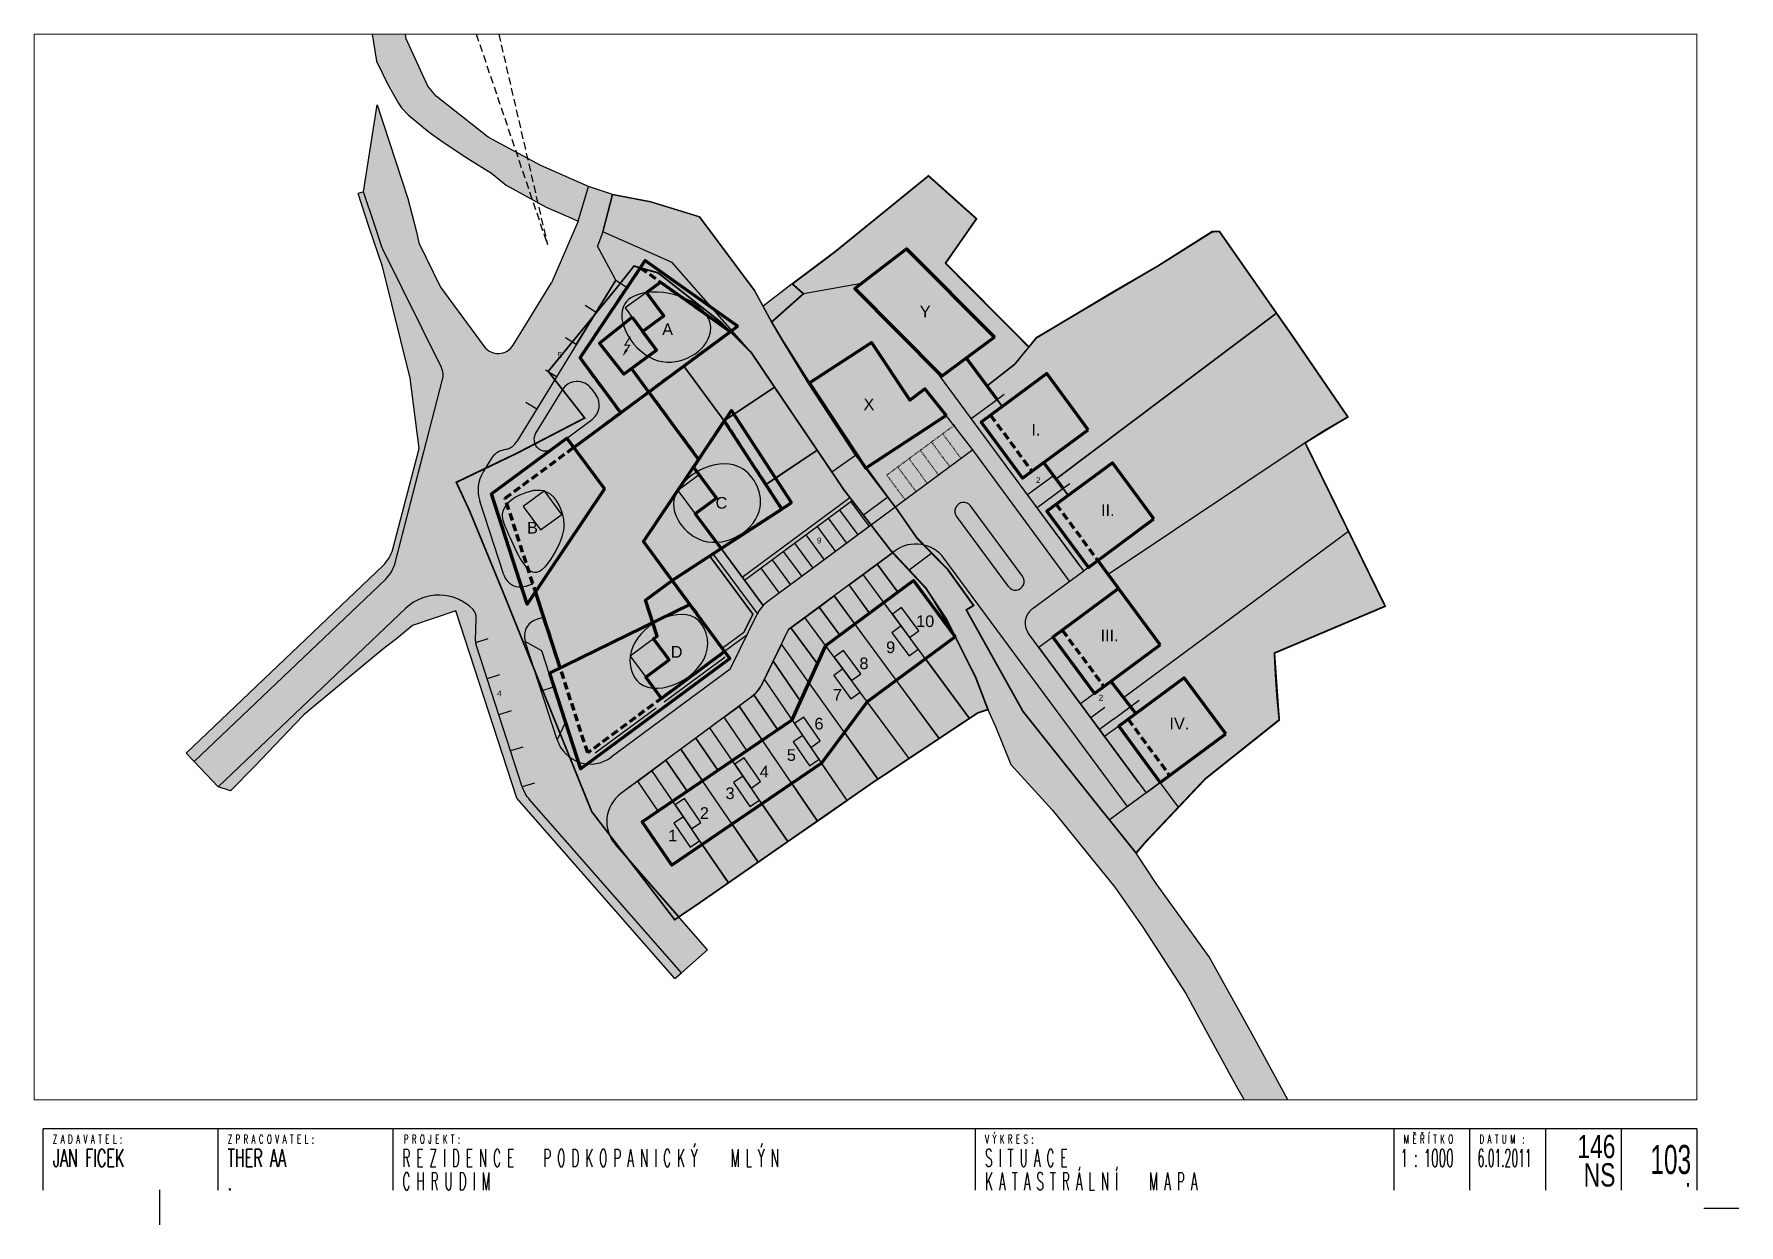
# Paper-space layout '103' of a CAD drawing. Header units: metres, sheet in millimetres. Extents: x 1 to 294, y -6 to 199.
# The model-space entities are those that its viewports show. They can reach past a viewport. Long polylines and large blocks are cut down to what shows.
import ezdxf
from ezdxf.enums import TextEntityAlignment as Align

# ---------------------------------------------------------------- set-up
doc = ezdxf.new("R2010")
doc.units = ezdxf.units.M
doc.header["$LTSCALE"] = 0.1
for name, pattern in [('DASHED', [19.05, 12.7, -6.35]), ('DOT', [6.35, 0, -6.35]), ('EVENDASH', [6.35, 3.175, -3.175])]:
    doc.linetypes.add(name, pattern=pattern)
for name, color, linetype in [('AA_THER_katastr', 7, 'Continuous'), ('AA_THER_popis', 6, 'Continuous'), ('AA_THER_slabá', 4, 'Continuous'), ('AA_THER_srafy', 52, 'Continuous'), ('ROZPISKA', 7, 'Continuous')]:
    doc.layers.add(name, color=color, linetype=linetype)
doc.layers.add('AA_THER_silná', color=1, linetype='Continuous', lineweight=70)
doc.layers.add('skica', color=3, linetype='Continuous', lineweight=90)
doc.layers.add('FLOATING-WINDOWS', color=2, linetype='Continuous', plot=False)
doc.layers.add('FLOATINGWINDOWS', color=2, linetype='Continuous', plot=False)
doc.styles.add('ARIEL', font='arial.ttf', dxfattribs={"height": 1})
doc.styles.add('ROMANS', font='romans.shx', dxfattribs={"width": 0.7})
doc.styles.get("Standard").update_dxf_attribs({"font": 'arial.ttf', "width": 0.8})

psp = doc.layouts.new('103')

# ---------------------------------------------------------------- texts
at = {"layer": 'FLOATING-WINDOWS', "style": 'ARIEL', "width": 0.7}
for p in [(285.6, 5.79), (285.6, 0.92)]:
    psp.add_text('.', height=4, dxfattribs=at).set_placement(p, align=Align.RIGHT)
at = {"layer": 'ROZPISKA', "style": 'ROMANS'}
for s, height, width, p in [('Z A D A V A T E L :', 1.5, 0.58, (4.42, 8.31)), ('Z P R A C O V A T E L :', 1.5, 0.58, (34.42, 8.31)), ('P R O J E K T :', 1.5, 0.58, (64.67, 8.31)), ('V Ý K R E S :', 1.5, 0.58, (164.42, 8.31)), ('M Ě Ř Í T K O', 1.5, 0.58, (236.28, 8.31)), ('D A T U M  :', 1.5, 0.58, (249.28, 8.31)), ('JAN FICEK', 3, 0.6, (4.42, 4.31)), ('THER AA', 3, 0.6, (34.42, 4.31)), ('R E Z I D E N C E   P O D K O P A N I C K Ý   M L Ý N', 3, 0.5, (64.42, 4.31)), ('S I T U A C E', 3, 0.5, (164.42, 4.31)), ('1 : 1000', 3, 0.5, (235.71, 4.31)), (' 6.01.2011', 3, 0.45, (248.03, 4.31)), ('C H R U D I M', 3, 0.5, (64.42, 0.31)), ('K A T A S T R Á L N Í   M A P A', 3, 0.5, (164.42, 0.31)), ('.', 3, 0.58, (34.42, 0.31))]:
    psp.add_text(s, height=height, dxfattribs=dict(at, width=width)).set_placement(p)
at = {"layer": 'ROZPISKA', "style": 'ARIEL', "width": 0.7}
for s, p in [('146', (272.6, 5.79)), ('NS', (272.6, 0.92))]:
    psp.add_text(s, height=4, dxfattribs=at).set_placement(p, align=Align.RIGHT)
at = {"layer": 'ROZPISKA', "style": 'ARIEL', "width": 0.6}
psp.add_text('103', height=5, dxfattribs=at).set_placement((285.6, 5.56), align=Align.MIDDLE_RIGHT)

msp = doc.modelspace()

# ---------------------------------------------------------------- texts
at = {"layer": 'AA_THER_popis'}
for s, height, p in [('Y', 2, (-646891.618, -1071093.957)), ('A', 2, (-646935.83, -1071097.002)), ('5', 1, (-646953.769, -1071100.909)), ('X', 2, (-646901.279, -1071109.88)), ('I.', 2, (-646872.451, -1071114.226)), ('2', 1, (-646871.664, -1071122.39)), ('C', 2, (-646926.659, -1071126.78)), ('II.', 2, (-646860.508, -1071128.042)), ('B', 2, (-646959.021, -1071131.045)), ('9', 1, (-646909.263, -1071132.736)), ('10', 2, (-646892.237, -1071147.091)), ('III.', 2, (-646860.591, -1071149.529)), ('D', 2, (-646934.35, -1071152.354)), ('8', 2, (-646901.973, -1071154.321)), ('9', 2, (-646897.383, -1071151.563)), ('4', 1, (-646964.175, -1071159.007)), ('7', 2, (-646906.518, -1071159.747)), ('2', 1, (-646860.899, -1071159.724)), ('6', 2, (-646909.696, -1071164.678)), ('IV.', 2, (-646848.76, -1071164.648)), ('5', 2, (-646914.436, -1071170.056)), ('4', 2, (-646919.076, -1071172.894)), ('3', 2, (-646924.953, -1071176.613)), ('2', 2, (-646929.353, -1071180.008)), ('1', 2, (-646934.787, -1071183.875))]:
    msp.add_text(s, height=height, dxfattribs=at).set_placement(p)

# ---------------------------------------------------------------- hatches: boundary and pattern name
at = {"layer": 'AA_THER_srafy', "linetype": 'ByBlock', "lineweight": -3}
h = msp.add_hatch(color=252, dxfattribs=at)
h.paths.add_polyline_path([(-646807.596, -1071268.485), (-646820.2, -1071243.45), (-646834.57, -1071216.93), (-646841.94, -1071203.67), (-646851.05, -1071191.1), (-646854.49, -1071185.87), (-646861.58, -1071177.05), (-646873.89, -1071161.58), (-646883.63, -1071144.15), (-646882.37, -1071143.39), (-646886.78, -1071137.25), (-646888.185, -1071135.816), (-646889.532, -1071134.441), (-646890.945, -1071132.999), (-646891.612, -1071132.885), (-646892.288, -1071132.847), (-646893.03, -1071132.893), (-646893.76, -1071133.03), (-646894.436, -1071133.244), (-646895.081, -1071133.537), (-646895.687, -1071133.902), (-646896.257, -1071134.319), (-646893.444, -1071137.332), (-646892.135, -1071138.734), (-646890.59, -1071140.39), (-646885.515, -1071148.763), (-646881.97, -1071155.84), (-646879.91, -1071161.24), (-646878.53, -1071164.47), (-646875.99, -1071170.69), (-646868.9, -1071178.44), (-646863.06, -1071185.64), (-646858.121, -1071191.743), (-646853.35, -1071198.57), (-646845.92, -1071209.98), (-646842.55, -1071216.19), (-646837.28, -1071225.94), (-646834.24, -1071231.05), (-646830.08, -1071238.06), (-646827.77, -1071242.27), (-646819.82, -1071256.79), (-646818.34, -1071259.82), (-646814.109, -1071268.485)])
h.paths.add_polyline_path([(-646897.108, -1071124.81), (-646895.802, -1071126.523), (-646899.964, -1071129.598), (-646901.28, -1071127.893), (-646904.64, -1071123.54), (-646906.72, -1071120.46), (-646920.54, -1071099.98), (-646934.099, -1071084.564), (-646946.011, -1071079.299), (-646944.38, -1071072.86), (-646937.8, -1071074.15), (-646929.41, -1071076.73), (-646920, -1071089.35), (-646917.04, -1071094.75), (-646915.15, -1071097.91), (-646910.726, -1071105.307), (-646902.466, -1071117.453)])
h.paths.add_polyline_path([(-646950.24, -1071077.43), (-646948.47, -1071071.5), (-646952.75, -1071069.62), (-646956.66, -1071067.91), (-646965.69, -1071063.05), (-646974.61, -1071055.98), (-646976.03, -1071054.29), (-646979.75, -1071046.19), (-646982.08, -1071032.76), (-646983.66, -1071022.3), (-646988.41, -1071022.96), (-646987.08, -1071036.02), (-646984.87, -1071049.99), (-646983, -1071053.91), (-646981.02, -1071057.32), (-646980.58, -1071058), (-646979.4, -1071059.19), (-646975.83, -1071062.18), (-646973.44, -1071063.91), (-646969.21, -1071066.71), (-646965.14, -1071069.19), (-646962.59, -1071071.29), (-646955.76, -1071075.03), (-646951.9, -1071076.72)])
h = msp.add_hatch(color=253, dxfattribs=at)
edge = h.paths.add_edge_path()
edge.add_line((-646943.764, -1071087.554), (-646946.955, -1071081.755))
edge.add_line((-646946.955, -1071081.755), (-646946.011, -1071079.299))
edge.add_line((-646946.011, -1071079.299), (-646944.38, -1071072.86))
edge.add_line((-646944.38, -1071072.86), (-646948.47, -1071071.5))
edge.add_line((-646948.47, -1071071.5), (-646950.24, -1071077.43))
edge.add_line((-646950.24, -1071077.43), (-646954.833, -1071088.002))
edge.add_line((-646954.833, -1071088.002), (-646961.411, -1071098.721))
edge.add_arc((-646963.968, -1071097.151), 3, 216.48422, 328.46271, ccw=False)
edge.add_line((-646966.38, -1071098.935), (-646973.89, -1071088.78))
edge.add_line((-646973.89, -1071088.78), (-646977.62, -1071081.17))
edge.add_line((-646977.62, -1071081.17), (-646978.01, -1071079.29))
edge.add_line((-646978.01, -1071079.29), (-646979.46, -1071073.54))
edge.add_line((-646979.46, -1071073.54), (-646984.73, -1071057.5))
edge.add_line((-646984.73, -1071057.5), (-646987.069, -1071072.391))
edge.add_line((-646987.069, -1071072.391), (-646985.231, -1071078.045))
edge.add_line((-646985.231, -1071078.045), (-646983.942, -1071081.856))
edge.add_arc((-646981.1, -1071080.895), 3, 198.68406, 206.33871)
edge.add_line((-646983.789, -1071082.226), (-646973.729, -1071102.546))
edge.add_arc((-646976.417, -1071103.877), 3, -14.53703, 26.33871, ccw=False)
edge.add_line((-646973.514, -1071104.63), (-646981.32, -1071134.735))
edge.add_line((-646981.32, -1071134.735), (-646981.667, -1071136.072))
edge.add_arc((-646987.475, -1071134.566), 6, 313.59951, 345.46297, ccw=False)
edge.add_line((-646983.337, -1071138.911), (-647016.168, -1071170.175))
edge.add_line((-647016.168, -1071170.175), (-647012.03, -1071174.52))
edge.add_line((-647012.03, -1071174.52), (-646979.835, -1071143.862))
edge.add_arc((-646974.18, -1071149.8), 8.2, 44.11715, 133.59948, ccw=False)
edge.add_arc((-646969.729, -1071145.484), 2, -1.89286, 44.11715, ccw=False)
edge.add_line((-646967.73, -1071145.55), (-646967.859, -1071149.455))
edge.add_arc((-646965.86, -1071149.521), 2, 178.10714, 197.9687)
edge.add_line((-646967.763, -1071150.138), (-646959.85, -1071174.537))
edge.add_arc((-646954.143, -1071172.686), 6, 197.9687, 221.25664)
edge.add_line((-646958.653, -1071176.643), (-646932.532, -1071206.421))
edge.add_line((-646932.532, -1071206.421), (-646928.022, -1071202.464))
edge.add_line((-646928.022, -1071202.464), (-646943.843, -1071184.428))
edge.add_arc((-646939.332, -1071180.471), 6, 126.4577, 221.25664, ccw=False)
edge.add_line((-646942.898, -1071175.646), (-646940.017, -1071173.517))
edge.add_line((-646940.017, -1071173.517), (-646935.188, -1071169.949))
edge.add_line((-646935.188, -1071169.949), (-646932.613, -1071168.047))
edge.add_line((-646932.613, -1071168.047), (-646930.037, -1071166.144))
edge.add_line((-646930.037, -1071166.144), (-646925.208, -1071162.576))
edge.add_line((-646925.208, -1071162.576), (-646922.632, -1071160.673))
edge.add_line((-646922.632, -1071160.673), (-646920.567, -1071159.147))
edge.add_line((-646920.567, -1071159.147), (-646920.076, -1071158.742))
edge.add_arc((-646924.132, -1071154.321), 6, 312.53564, 333.95246)
edge.add_line((-646918.741, -1071156.956), (-646918.291, -1071156.035))
edge.add_line((-646918.291, -1071156.035), (-646916.776, -1071152.934))
edge.add_line((-646916.776, -1071152.934), (-646915.36, -1071150.038))
edge.add_line((-646915.36, -1071150.038), (-646914.133, -1071147.526))
edge.add_line((-646914.133, -1071147.526), (-646913.733, -1071147.231))
edge.add_line((-646913.733, -1071147.231), (-646908.908, -1071143.666))
edge.add_line((-646908.908, -1071143.666), (-646906.334, -1071141.764))
edge.add_line((-646906.334, -1071141.764), (-646903.76, -1071139.863))
edge.add_line((-646903.76, -1071139.863), (-646898.934, -1071136.297))
edge.add_line((-646898.934, -1071136.297), (-646896.257, -1071134.319))
edge.add_line((-646896.257, -1071134.319), (-646895.853, -1071134.021))
edge.add_arc((-646892.288, -1071138.847), 6, 36.4577, 126.4577, ccw=False)
edge.add_line((-646887.462, -1071135.281), (-646855.967, -1071177.909))
edge.add_line((-646855.967, -1071177.909), (-646852.751, -1071175.532))
edge.add_line((-646852.751, -1071175.532), (-646871.172, -1071150.599))
edge.add_line((-646871.172, -1071150.599), (-646872.955, -1071148.186))
edge.add_arc((-646870.546, -1071146.403), 2.997, 126.39552, 216.51989, ccw=False)
edge.add_line((-646872.324, -1071143.991), (-646865.89, -1071139.237))
edge.add_line((-646865.89, -1071139.237), (-646882.52, -1071116.71))
edge.add_line((-646882.52, -1071116.71), (-646917.698, -1071142.701))
edge.add_arc((-646914.133, -1071147.526), 6, 126.4577, 136.74829)
edge.add_arc((-646914.133, -1071147.526), 6, 136.74829, 153.95246)
edge.add_line((-646919.523, -1071144.892), (-646924.132, -1071154.321))
edge.add_line((-646924.132, -1071154.321), (-646944.579, -1071169.427))
edge.add_arc((-646948.144, -1071164.602), 6, 265.04808, 306.4577, ccw=False)
edge.add_line((-646948.662, -1071170.579), (-646949.818, -1071171.433))
edge.add_line((-646949.818, -1071171.433), (-646950.206, -1071170.236))
edge.add_arc((-646948.144, -1071164.602), 6, 197.9687, 249.89558, ccw=False)
edge.add_line((-646953.851, -1071166.453), (-646959.328, -1071149.567))
edge.add_arc((-646956.474, -1071148.641), 3, 107.9687, 197.9687, ccw=False)
edge.add_line((-646957.4, -1071145.788), (-646956.163, -1071145.387))
edge.add_line((-646956.163, -1071145.387), (-646957.574, -1071141.036))
edge.add_line((-646957.574, -1071141.036), (-646958.991, -1071143.15))
edge.add_line((-646958.991, -1071143.15), (-646959.942, -1071140.217))
edge.add_arc((-646960.176, -1071137.227), 3, 197.9687, 274.47531, ccw=False)
edge.add_line((-646963.03, -1071138.152), (-646967.144, -1071125.467))
edge.add_arc((-646961.436, -1071123.616), 6, 148.46271, 197.9687, ccw=False)
edge.add_line((-646966.55, -1071120.478), (-646965.101, -1071118.117))
edge.add_arc((-646962.545, -1071119.686), 3, 104.86, 148.46271, ccw=False)
edge.add_line((-646963.314, -1071116.787), (-646962.55, -1071116.584))
edge.add_arc((-646963.32, -1071113.684), 3, 284.86, 328.46271)
edge.add_line((-646960.763, -1071115.253), (-646943.764, -1071087.554))
edge = h.paths.add_edge_path(flags=16)
edge.add_line((-646884.992, -1071125.997), (-646884.993, -1071125.997))
edge.add_arc((-646884.098, -1071127.206), 1.504, 37.54422, 126.47701, ccw=False)
edge.add_line((-646882.906, -1071126.29), (-646873.983, -1071138.378))
edge.add_arc((-646875.19, -1071139.269), 1.501, -143.54123, 36.43525, ccw=False)
edge.add_line((-646876.397, -1071140.161), (-646885.291, -1071128.123))
edge.add_arc((-646884.098, -1071127.206), 1.504, 126.45771, 217.56754, ccw=False)
for color, points in [(53, [(-646913.379, -1071088.137), (-646906.17, -1071082.72), (-646890.12, -1071069.67), (-646881.89, -1071077.03), (-646887.19, -1071084.67), (-646872.89, -1071099.04), (-646875.29, -1071101.98), (-646880.054, -1071105.726), (-646883.624, -1071100.911), (-646878.804, -1071097.35), (-646893.864, -1071082.216), (-646901.59, -1071088.12), (-646911.58, -1071089.9), (-646913.49, -1071088.22)]), (254, [(-646878.804, -1071097.35), (-646887.849, -1071104.032), (-646902.779, -1071089.029), (-646893.864, -1071082.216)]), (63, [(-646925.159, -1071111.73), (-646916.537, -1071105.912), (-646920.54, -1071099.98), (-646924.123, -1071096.423), (-646932.109, -1071102.323)]), (253, [(-646887.085, -1071110.8), (-646900.899, -1071119.838), (-646910.53, -1071105.18), (-646899.89, -1071098.24), (-646893.34, -1071108.18), (-646890.77, -1071106.19)]), (53, [(-646925.159, -1071111.73), (-646932.109, -1071102.323), (-646938.121, -1071106.765), (-646929.581, -1071118.324)]), (65, [(-646950.989, -1071116.273), (-646938.121, -1071106.765), (-646929.581, -1071118.324), (-646939.044, -1071132.44), (-646931.085, -1071143.214), (-646953.338, -1071154.096), (-646957.574, -1071141.036), (-646945.737, -1071123.381)]), (53, [(-646916.537, -1071105.912), (-646925.159, -1071111.73), (-646920.23, -1071119.287), (-646917.986, -1071122.613), (-646909.247, -1071116.716)]), (254, [(-646882.52, -1071116.71), (-646887.085, -1071110.8), (-646900.784, -1071119.762), (-646897.108, -1071124.81), (-646895.828, -1071126.542)]), (63, [(-646925.724, -1071133.642), (-646922.126, -1071138.512), (-646903.631, -1071124.847), (-646904.64, -1071123.54), (-646906.72, -1071120.46), (-646909.247, -1071116.716), (-646918.038, -1071122.648), (-646915.301, -1071126.844)]), (66, [(-646903.203, -1071125.402), (-646903.631, -1071124.847), (-646922.126, -1071138.512), (-646921.71, -1071139.075)]), (53, [(-646934.114, -1071139.114), (-646927.629, -1071134.933), (-646920.29, -1071144.866), (-646921.832, -1071148.022), (-646925.52, -1071150.746)])]:
    msp.add_hatch(color=color, dxfattribs=at).paths.add_polyline_path(points)
h = msp.add_hatch(color=9, dxfattribs=at)
edge = h.paths.add_edge_path()
edge.add_line((-646971.23, -1071144.31), (-646960.8, -1071176.47))
edge.add_line((-646960.8, -1071176.47), (-646933.66, -1071207.41))
edge.add_line((-646933.66, -1071207.41), (-646932.532, -1071206.421))
edge.add_line((-646932.532, -1071206.421), (-646958.653, -1071176.643))
edge.add_arc((-646954.143, -1071172.686), 6, 197.9687, 221.25664, ccw=False)
edge.add_line((-646959.85, -1071174.537), (-646967.763, -1071150.138))
edge.add_arc((-646965.86, -1071149.521), 2, 178.10714, 197.9687, ccw=False)
edge.add_line((-646967.859, -1071149.455), (-646967.73, -1071145.55))
edge.add_arc((-646969.729, -1071145.484), 2, 358.10695, 404.11702)
edge.add_arc((-646974.18, -1071149.8), 8.2, 44.11715, 133.59951)
edge.add_line((-646979.835, -1071143.862), (-647012.03, -1071174.52))
edge.add_line((-647012.03, -1071174.52), (-647009.91, -1071175.17))
edge.add_line((-647009.91, -1071175.17), (-647005.761, -1071170.939))
edge.add_line((-647005.761, -1071170.939), (-646998.812, -1071163.678))
edge.add_line((-646998.812, -1071163.678), (-646997.33, -1071162.17))
edge.add_line((-646997.33, -1071162.17), (-646995.571, -1071160.681))
edge.add_line((-646995.571, -1071160.681), (-646983.55, -1071150.74))
edge.add_line((-646983.55, -1071150.74), (-646981.43, -1071149.11))
edge.add_line((-646981.43, -1071149.11), (-646978.67, -1071146.84))
edge.add_line((-646978.67, -1071146.84), (-646971.23, -1071144.31))
edge = h.paths.add_edge_path()
edge.add_line((-646973.729, -1071102.546), (-646983.789, -1071082.226))
edge.add_arc((-646981.1, -1071080.895), 3, 198.68406, 206.33871, ccw=False)
edge.add_line((-646983.942, -1071081.856), (-646985.231, -1071078.045))
edge.add_line((-646985.231, -1071078.045), (-646987.069, -1071072.391))
edge.add_line((-646987.069, -1071072.391), (-646988.02, -1071072.7))
edge.add_line((-646988.02, -1071072.7), (-646986.18, -1071078.36))
edge.add_line((-646986.18, -1071078.36), (-646983.85, -1071085.25))
edge.add_line((-646983.85, -1071085.25), (-646979.09, -1071104.36))
edge.add_line((-646979.09, -1071104.36), (-646977.54, -1071116.46))
edge.add_line((-646977.54, -1071116.46), (-646982.075, -1071133.713))
edge.add_arc((-646987.878, -1071132.188), 6, 313.59951, 345.27379, ccw=False)
edge.add_line((-646983.74, -1071136.533), (-647017.547, -1071168.727))
edge.add_line((-647017.547, -1071168.727), (-647016.168, -1071170.175))
edge.add_line((-647016.168, -1071170.175), (-646983.337, -1071138.911))
edge.add_arc((-646987.475, -1071134.566), 6, 313.59951, 345.46297)
edge.add_line((-646981.667, -1071136.072), (-646976.839, -1071117.453))
edge.add_line((-646976.839, -1071117.453), (-646973.514, -1071104.63))
edge.add_arc((-646976.417, -1071103.877), 3, 345.46297, 386.33871)
edge = h.paths.add_edge_path()
edge.add_arc((-646955.844, -1071114.886), 2, 148.46271, 306.4577, ccw=False)
edge.add_line((-646957.549, -1071113.84), (-646952.976, -1071106.388))
edge.add_arc((-646950.419, -1071107.957), 3, 36.4577, 148.46271, ccw=False)
edge.add_line((-646948.006, -1071106.175), (-646947.204, -1071107.26))
edge.add_arc((-646949.617, -1071109.042), 3, -53.5423, 36.4577, ccw=False)
edge.add_line((-646947.835, -1071111.455), (-646952.178, -1071114.664))
edge.add_line((-646952.178, -1071114.664), (-646950.989, -1071116.273))
edge.add_line((-646950.989, -1071116.273), (-646942.946, -1071110.33))
edge.add_line((-646942.946, -1071110.33), (-646949.922, -1071100.89))
edge.add_line((-646949.922, -1071100.89), (-646941.844, -1071088.841))
edge.add_line((-646941.844, -1071088.841), (-646943.764, -1071087.554))
edge.add_line((-646943.764, -1071087.554), (-646950.563, -1071098.634))
edge.add_line((-646950.563, -1071098.634), (-646960.763, -1071115.253))
edge.add_arc((-646963.32, -1071113.684), 3, 284.86, 328.46271, ccw=False)
edge.add_line((-646962.55, -1071116.584), (-646963.314, -1071116.787))
edge.add_arc((-646962.545, -1071119.686), 3, 104.86, 148.46271)
edge.add_line((-646965.101, -1071118.117), (-646966.55, -1071120.478))
edge.add_arc((-646961.436, -1071123.616), 6, 148.46271, 197.9687)
edge.add_line((-646967.144, -1071125.467), (-646963.03, -1071138.152))
edge.add_arc((-646960.176, -1071137.227), 3, 197.9687, 274.47531)
edge.add_line((-646959.942, -1071140.217), (-646965.127, -1071124.231))
edge.add_line((-646965.127, -1071124.231), (-646954.656, -1071116.495))
h.paths.add_polyline_path([(-646889.019, -1071102.856), (-646902.779, -1071089.029), (-646901.59, -1071088.12), (-646911.58, -1071089.9), (-646913.49, -1071088.22), (-646918.52, -1071092.05), (-646917.04, -1071094.75), (-646915.15, -1071097.91), (-646910.726, -1071105.307), (-646902.466, -1071117.453), (-646910.53, -1071105.18), (-646899.89, -1071098.24), (-646893.34, -1071108.18), (-646890.77, -1071106.19), (-646887.085, -1071110.8), (-646882.52, -1071116.71), (-646865.89, -1071139.237), (-646863.477, -1071137.454)])
h = msp.add_hatch(color=63, dxfattribs=at)
h.paths.add_polyline_path([(-646868.233, -1071121.696), (-646870.313, -1071118.881), (-646862.694, -1071113.253), (-646869.825, -1071103.601), (-646877.466, -1071109.246), (-646880.054, -1071105.726), (-646875.29, -1071101.98), (-646872.888, -1071099.042), (-646871.62, -1071097.49), (-646850.81, -1071085.18), (-646841.4, -1071079.22), (-646840.19, -1071079.22), (-646830.412, -1071093.218)])
h.paths.add_polyline_path([(-646818.048, -1071130.622), (-646825.46, -1071115.49), (-646859.281, -1071138.084), (-646857.499, -1071140.497), (-646850.368, -1071150.149), (-646858.813, -1071156.388), (-646856.665, -1071159.153)])
h = msp.add_hatch(color=254, dxfattribs=at)
edge = h.paths.add_edge_path()
edge.add_line((-646947.204, -1071107.26), (-646948.006, -1071106.175))
edge.add_arc((-646950.419, -1071107.957), 3, 36.4577, 148.46271)
edge.add_line((-646952.976, -1071106.388), (-646957.549, -1071113.84))
edge.add_arc((-646955.844, -1071114.886), 2, 148.46271, 306.4577)
edge.add_line((-646954.656, -1071116.495), (-646947.835, -1071111.455))
edge.add_arc((-646949.617, -1071109.042), 3, 306.4577, 396.4577)
h.paths.add_polyline_path([(-646946.011, -1071079.299), (-646946.955, -1071081.755), (-646943.764, -1071087.554), (-646941.844, -1071088.841), (-646939.577, -1071085.46), (-646938.742, -1071084.214), (-646927.215, -1071092.391), (-646934.099, -1071084.564)])
edge = h.paths.add_edge_path()
edge.add_line((-646876.397, -1071140.161), (-646885.291, -1071128.123))
edge.add_arc((-646884.098, -1071127.206), 1.504, 126.45771, 217.56754, ccw=False)
edge.add_line((-646884.992, -1071125.997), (-646884.993, -1071125.997))
edge.add_arc((-646884.098, -1071127.206), 1.504, 37.54422, 126.47701, ccw=False)
edge.add_line((-646882.906, -1071126.29), (-646873.983, -1071138.378))
edge.add_arc((-646875.19, -1071139.269), 1.501, -143.54123, 36.43525, ccw=False)
edge = h.paths.add_edge_path()
edge.add_line((-646857.499, -1071140.497), (-646859.578, -1071137.682))
edge.add_line((-646859.578, -1071137.682), (-646861.064, -1071135.671))
edge.add_line((-646861.064, -1071135.671), (-646862.673, -1071136.86))
edge.add_line((-646862.673, -1071136.86), (-646863.477, -1071137.454))
edge.add_line((-646863.477, -1071137.454), (-646872.324, -1071143.991))
edge.add_arc((-646870.542, -1071146.404), 3, 126.4577, 216.4577)
edge.add_line((-646872.955, -1071148.186), (-646871.172, -1071150.599))
edge.add_line((-646871.172, -1071150.599), (-646868.759, -1071148.816))
edge.add_line((-646868.759, -1071148.816), (-646857.499, -1071140.497))
h.paths.add_polyline_path([(-646883.624, -1071100.911), (-646887.849, -1071104.032), (-646889.019, -1071102.856), (-646882.78, -1071111.307), (-646878.354, -1071108.038)])
h.paths.add_polyline_path([(-646954.02, -1071101.176), (-646952.741, -1071101.176), (-646952.741, -1071099.671), (-646954.02, -1071099.671)])
h.paths.add_polyline_path([(-646964.425, -1071159.257), (-646963.148, -1071159.257), (-646963.148, -1071157.757), (-646964.425, -1071157.757)])
h = msp.add_hatch(color=40, dxfattribs=at)
h.paths.add_polyline_path([(-646945.737, -1071123.381), (-646958.991, -1071143.15), (-646965.127, -1071124.231), (-646952.178, -1071114.664)])
edge = h.paths.add_edge_path(flags=16)
edge.add_spline(control_points=[(-646963.27, -1071127.746), (-646963.166, -1071126.282), (-646960.344, -1071124.077), (-646954.7, -1071122.804), (-646951.951, -1071128.988), (-646953.659, -1071133.654), (-646958.241, -1071140.948), (-646961.713, -1071132.069), (-646963.337, -1071128.695), (-646963.27, -1071127.746)], knot_values=[0, 0, 0, 0, 4.4021206, 9.0835307, 15.3966646, 19.4059352, 25.0799625, 33.9314332, 36.7861875, 36.7861875, 36.7861875, 36.7861875], degree=3, periodic=0)
h.paths.add_polyline_path([(-646922.853, -1071095.485), (-646942.946, -1071110.33), (-646949.922, -1071100.89), (-646938.742, -1071084.214)])
edge = h.paths.add_edge_path(flags=16)
edge.add_spline(control_points=[(-646927.533, -1071096.432), (-646928.105, -1071099.803), (-646937.699, -1071105.421), (-646945.374, -1071092.337), (-646935.784, -1071087.933), (-646926.814, -1071092.193), (-646927.533, -1071096.432)], knot_values=[0, 0, 0, 0, 10.2562194, 21.5897353, 25.7679119, 38.667807, 38.667807, 38.667807, 38.667807], degree=3, periodic=0)
h.paths.add_polyline_path([(-646913.626, -1071125.751), (-646934.114, -1071139.114), (-646939.044, -1071132.44), (-646923.949, -1071109.924)])
edge = h.paths.add_edge_path(flags=16)
edge.add_spline(control_points=[(-646933.686, -1071124.859), (-646932.463, -1071121.014), (-646922.883, -1071115.814), (-646916.101, -1071128.287), (-646928.681, -1071135.937), (-646934.584, -1071127.681), (-646933.686, -1071124.859)], knot_values=[0, 0, 0, 0, 12.1024634, 20.0745299, 31.4305284, 40.3171384, 40.3171384, 40.3171384, 40.3171384], degree=3, periodic=0)
h.paths.add_polyline_path([(-646931.085, -1071143.214), (-646955.153, -1071154.984), (-646949.818, -1071171.433), (-646924.212, -1071152.516)])
edge = h.paths.add_edge_path(flags=16)
edge.add_spline(control_points=[(-646930.888, -1071145.191), (-646928.872, -1071145.839), (-646925.242, -1071153.991), (-646939.301, -1071160.704), (-646943.078, -1071149.059), (-646934.854, -1071143.916), (-646930.888, -1071145.191)], knot_values=[0, 0, 0, 0, 6.35058, 19.3362842, 24.2371797, 36.7370321, 36.7370321, 36.7370321, 36.7370321], degree=3, periodic=0)
h = msp.add_hatch(color=9, dxfattribs=at)
edge = h.paths.add_edge_path()
edge.add_spline(control_points=[(-646963.27, -1071127.746), (-646963.166, -1071126.282), (-646960.344, -1071124.077), (-646954.7, -1071122.804), (-646951.951, -1071128.988), (-646953.659, -1071133.654), (-646958.241, -1071140.948), (-646961.713, -1071132.069), (-646963.337, -1071128.695), (-646963.27, -1071127.746)], knot_values=[0, 0, 0, 0, 4.4021206, 9.0835307, 15.3966646, 19.4059352, 25.0799625, 33.9314332, 36.7861875, 36.7861875, 36.7861875, 36.7861875], degree=3, periodic=0)
edge = h.paths.add_edge_path()
edge.add_spline(control_points=[(-646927.533, -1071096.432), (-646928.105, -1071099.803), (-646937.699, -1071105.421), (-646945.374, -1071092.337), (-646935.784, -1071087.933), (-646926.814, -1071092.193), (-646927.533, -1071096.432)], knot_values=[0, 0, 0, 0, 10.2562194, 21.5897353, 25.7679119, 38.667807, 38.667807, 38.667807, 38.667807], degree=3, periodic=0)
edge = h.paths.add_edge_path()
edge.add_spline(control_points=[(-646933.686, -1071124.859), (-646932.463, -1071121.014), (-646922.883, -1071115.814), (-646916.101, -1071128.287), (-646928.681, -1071135.937), (-646934.584, -1071127.681), (-646933.686, -1071124.859)], knot_values=[0, 0, 0, 0, 12.1024634, 20.0745299, 31.4305284, 40.3171384, 40.3171384, 40.3171384, 40.3171384], degree=3, periodic=0)
edge = h.paths.add_edge_path()
edge.add_spline(control_points=[(-646930.888, -1071145.191), (-646928.872, -1071145.839), (-646925.242, -1071153.991), (-646939.301, -1071160.704), (-646943.078, -1071149.059), (-646934.854, -1071143.916), (-646930.888, -1071145.191)], knot_values=[0, 0, 0, 0, 6.35058, 19.3362842, 24.2371797, 36.7370321, 36.7370321, 36.7370321, 36.7370321], degree=3, periodic=0)
h = msp.add_hatch(color=53, dxfattribs=at)
h.paths.add_polyline_path([(-646859.281, -1071138.084), (-646861.064, -1071135.671), (-646851.412, -1071128.541), (-646858.543, -1071118.889), (-646866.127, -1071124.492), (-646868.233, -1071121.696), (-646830.412, -1071093.218), (-646827.84, -1071096.9), (-646818.14, -1071111.05), (-646825.46, -1071115.49)])
h.paths.add_polyline_path([(-646856.665, -1071159.153), (-646818.048, -1071130.622), (-646811.73, -1071143.52), (-646830.74, -1071151.56), (-646829.91, -1071163.04), (-646842.62, -1071173.16), (-646847.199, -1071177.998), (-646850.338, -1071173.749), (-646839.078, -1071165.43), (-646846.208, -1071155.779), (-646854.533, -1071161.929)])
h = msp.add_hatch(color=233, dxfattribs=at)
h.paths.add_polyline_path([(-646862.694, -1071113.253), (-646869.825, -1071103.601), (-646881.085, -1071111.92), (-646873.954, -1071121.572)])
h.paths.add_polyline_path([(-646850.368, -1071150.149), (-646857.499, -1071140.497), (-646868.759, -1071148.816), (-646861.628, -1071158.468)])
h = msp.add_hatch(color=254, dxfattribs=at)
h.paths.add_polyline_path([(-646862.673, -1071136.86), (-646863.477, -1071137.454), (-646882.78, -1071111.307), (-646878.354, -1071108.038), (-646877.465, -1071109.245), (-646881.084, -1071111.919), (-646873.954, -1071121.572), (-646870.338, -1071118.9), (-646866.127, -1071124.492), (-646869.803, -1071127.208)])
h.paths.add_polyline_path([(-646850.338, -1071173.749), (-646857.468, -1071164.098), (-646854.533, -1071161.929), (-646858.798, -1071156.377), (-646861.613, -1071158.457), (-646868.759, -1071148.816), (-646871.172, -1071150.599), (-646852.751, -1071175.532)])
h = msp.add_hatch(color=225, dxfattribs=at)
h.paths.add_polyline_path([(-646839.078, -1071165.43), (-646846.208, -1071155.779), (-646857.468, -1071164.098), (-646850.338, -1071173.749)])
h.paths.add_polyline_path([(-646851.412, -1071128.541), (-646858.543, -1071118.889), (-646869.803, -1071127.208), (-646862.673, -1071136.86)])
h = msp.add_hatch(color=254, dxfattribs=at)
edge = h.paths.add_edge_path()
edge.add_line((-646903.203, -1071125.402), (-646899.964, -1071129.598))
edge.add_line((-646899.964, -1071129.598), (-646917.698, -1071142.701))
edge.add_arc((-646914.133, -1071147.526), 6, 126.4577, 136.74829)
edge.add_line((-646918.503, -1071143.415), (-646921.71, -1071139.075))
edge.add_line((-646921.71, -1071139.075), (-646903.203, -1071125.402))
h = msp.add_hatch(color=63, dxfattribs=at)
h.paths.add_polyline_path([(-646935.188, -1071169.949), (-646931.551, -1071175.279), (-646928.908, -1071173.476), (-646932.613, -1071168.047)])
h.paths.add_polyline_path([(-646924.465, -1071190.986), (-646919.373, -1071187.449), (-646923.835, -1071180.91), (-646928.956, -1071184.405)])
h.paths.add_polyline_path([(-646918.714, -1071177.415), (-646914.28, -1071183.912), (-646909.188, -1071180.376), (-646913.592, -1071173.921)])
h.paths.add_polyline_path([(-646925.208, -1071162.576), (-646922.632, -1071160.673), (-646918.665, -1071166.487), (-646921.308, -1071168.29)])
h.paths.add_polyline_path([(-646916.776, -1071152.934), (-646912.091, -1071159.799), (-646910.649, -1071156.633), (-646915.36, -1071150.038)])
h.paths.add_polyline_path([(-646908.471, -1071170.426), (-646904.548, -1071165.176), (-646898.815, -1071173.203), (-646899.85, -1071173.89), (-646904.096, -1071176.839)])
h.paths.add_polyline_path([(-646900.624, -1071159.926), (-646895.638, -1071156.242), (-646888.275, -1071166.207), (-646893.447, -1071169.64)])
h.paths.add_polyline_path([(-646908.908, -1071143.666), (-646906.334, -1071141.764), (-646902.768, -1071146.59), (-646905.342, -1071148.492)])
h.paths.add_polyline_path([(-646895.369, -1071141.123), (-646898.934, -1071136.297), (-646896.257, -1071134.319), (-646893.605, -1071137.16), (-646890.59, -1071140.39), (-646885.544, -1071148.784), (-646892.675, -1071139.133)])
h.paths.add_polyline_path([(-646883.103, -1071162.774), (-646881.68, -1071161.83), (-646879.91, -1071161.24), (-646881.97, -1071155.84), (-646885.515, -1071148.763), (-646890.651, -1071152.557)])
h = msp.add_hatch(color=66, dxfattribs=at)
h.paths.add_polyline_path([(-646927.066, -1071134.517), (-646927.653, -1071134.9), (-646925.042, -1071138.435), (-646924.476, -1071138.022)])
h.paths.add_polyline_path([(-646924.476, -1071138.022), (-646925.042, -1071138.435), (-646920.29, -1071144.866), (-646920.392, -1071145.074), (-646919.864, -1071145.59), (-646919.821, -1071145.501), (-646919.523, -1071144.892, -0.0045892), (-646919.474, -1071144.793)])
h.paths.add_polyline_path([(-646919.864, -1071145.59), (-646920.392, -1071145.074), (-646921.832, -1071148.022), (-646925.52, -1071150.746), (-646925.104, -1071151.309), (-646921.279, -1071148.483)])
h = msp.add_hatch(color=9, dxfattribs=at)
edge = h.paths.add_edge_path()
edge.add_line((-646927.066, -1071134.517), (-646925.724, -1071133.642))
edge.add_line((-646925.724, -1071133.642), (-646918.503, -1071143.415))
edge.add_arc((-646914.133, -1071147.526), 6, 136.74829, 152.9007)
edge.add_line((-646919.474, -1071144.793), (-646927.066, -1071134.517))
h = msp.add_hatch(color=254, dxfattribs=at)
edge = h.paths.add_edge_path()
edge.add_arc((-646892.288, -1071138.847), 6, 36.4577, 77.06992)
edge.add_line((-646890.945, -1071132.999), (-646886.78, -1071137.25))
edge.add_line((-646886.78, -1071137.25), (-646882.37, -1071143.39))
edge.add_line((-646882.37, -1071143.39), (-646883.63, -1071144.15))
edge.add_line((-646883.63, -1071144.15), (-646873.89, -1071161.58))
edge.add_line((-646873.89, -1071161.58), (-646861.58, -1071177.05))
edge.add_line((-646861.58, -1071177.05), (-646854.49, -1071185.87))
edge.add_line((-646854.49, -1071185.87), (-646852.86, -1071183.98))
edge.add_line((-646852.86, -1071183.98), (-646847.199, -1071177.998))
edge.add_line((-646847.199, -1071177.998), (-646850.338, -1071173.749))
edge.add_line((-646850.338, -1071173.749), (-646851.544, -1071174.641))
edge.add_line((-646851.544, -1071174.641), (-646852.751, -1071175.532))
edge.add_line((-646852.751, -1071175.532), (-646854.359, -1071176.72))
edge.add_line((-646854.359, -1071176.72), (-646855.967, -1071177.909))
edge.add_line((-646855.967, -1071177.909), (-646887.462, -1071135.281))
h = msp.add_hatch(color=254, dxfattribs=at)
h.paths.add_polyline_path([(-646940.017, -1071173.517), (-646935.188, -1071169.949), (-646931.551, -1071175.279), (-646936.507, -1071178.661)])
h.paths.add_polyline_path([(-646930.037, -1071166.144), (-646926.265, -1071171.672), (-646921.308, -1071168.29), (-646925.208, -1071162.576)])
edge = h.paths.add_edge_path()
edge.add_line((-646916.776, -1071152.934), (-646918.291, -1071156.035))
edge.add_line((-646918.291, -1071156.035), (-646918.741, -1071156.956))
edge.add_arc((-646924.132, -1071154.321), 6, 312.53564, 333.95246, ccw=False)
edge.add_line((-646920.076, -1071158.742), (-646916.022, -1071164.683))
edge.add_line((-646916.022, -1071164.683), (-646913.544, -1071162.992))
edge.add_line((-646913.544, -1071162.992), (-646912.091, -1071159.799))
edge.add_line((-646912.091, -1071159.799), (-646916.776, -1071152.934))
h.paths.add_polyline_path([(-646908.908, -1071143.666), (-646905.342, -1071148.492), (-646907.755, -1071150.274), (-646909.177, -1071153.398), (-646913.733, -1071147.231)])
h.paths.add_polyline_path([(-646898.934, -1071136.297), (-646895.369, -1071141.123), (-646900.195, -1071144.689), (-646903.76, -1071139.863)])
h = msp.add_hatch(color=53, dxfattribs=at)
h.paths.add_polyline_path([(-646923.835, -1071180.91), (-646919.373, -1071187.449), (-646914.28, -1071183.912), (-646918.714, -1071177.415)])
h.paths.add_polyline_path([(-646932.613, -1071168.047), (-646928.908, -1071173.476), (-646926.265, -1071171.672), (-646930.037, -1071166.144)])
h.paths.add_polyline_path([(-646913.592, -1071173.921), (-646909.188, -1071180.376), (-646904.096, -1071176.839), (-646908.471, -1071170.426)])
h.paths.add_polyline_path([(-646918.665, -1071166.487), (-646916.022, -1071164.683), (-646920.076, -1071158.742), (-646920.567, -1071159.147), (-646922.632, -1071160.673)])
h.paths.add_polyline_path([(-646898.815, -1071173.203), (-646893.447, -1071169.64), (-646900.624, -1071159.926), (-646904.548, -1071165.176)])
h.paths.add_polyline_path([(-646915.36, -1071150.038), (-646914.133, -1071147.526), (-646913.733, -1071147.231), (-646909.177, -1071153.398), (-646910.649, -1071156.633)])
h.paths.add_polyline_path([(-646888.275, -1071166.207), (-646883.103, -1071162.774), (-646890.651, -1071152.557), (-646895.638, -1071156.242)])
h.paths.add_polyline_path([(-646902.768, -1071146.59), (-646900.215, -1071144.703), (-646903.76, -1071139.863), (-646906.334, -1071141.764)])
edge = h.paths.add_edge_path()
edge.add_line((-646928.956, -1071184.405), (-646934.16, -1071187.955))
edge.add_line((-646934.16, -1071187.955), (-646939.233, -1071180.521))
edge.add_line((-646939.233, -1071180.521), (-646936.507, -1071178.661))
edge.add_line((-646936.507, -1071178.661), (-646940.017, -1071173.517))
edge.add_line((-646940.017, -1071173.517), (-646942.898, -1071175.646))
edge.add_arc((-646939.332, -1071180.471), 6, 126.4577, 221.25664)
edge.add_line((-646943.843, -1071184.428), (-646932.966, -1071196.828))
edge.add_line((-646932.966, -1071196.828), (-646929.64, -1071194.58))
edge.add_line((-646929.64, -1071194.58), (-646924.465, -1071190.986))
edge.add_line((-646924.465, -1071190.986), (-646928.956, -1071184.405))
h = msp.add_hatch(color=23, dxfattribs=at)
h.paths.add_polyline_path([(-646892.675, -1071139.133), (-646897.782, -1071142.906), (-646896.306, -1071144.903), (-646894.731, -1071143.739), (-646891.78, -1071147.733), (-646893.355, -1071148.897), (-646891.88, -1071150.894), (-646890.651, -1071152.557), (-646885.544, -1071148.784)])
h.paths.add_polyline_path([(-646902.768, -1071146.59), (-646907.755, -1071150.274), (-646906.28, -1071152.271), (-646904.704, -1071151.108), (-646901.754, -1071155.102), (-646903.329, -1071156.265), (-646900.624, -1071159.926), (-646895.638, -1071156.242)])
h.paths.add_polyline_path([(-646910.649, -1071156.633), (-646913.544, -1071162.992), (-646913.107, -1071163.633), (-646911.489, -1071162.529), (-646908.69, -1071166.631), (-646910.308, -1071167.735), (-646908.908, -1071169.786), (-646908.471, -1071170.426), (-646904.548, -1071165.176)])
h.paths.add_polyline_path([(-646918.665, -1071166.487), (-646923.787, -1071169.981), (-646923.349, -1071170.622), (-646921.732, -1071169.518), (-646918.933, -1071173.62), (-646920.55, -1071174.724), (-646919.151, -1071176.775), (-646918.714, -1071177.415), (-646913.592, -1071173.921)])
h.paths.add_polyline_path([(-646928.908, -1071173.476), (-646934.029, -1071176.97), (-646933.592, -1071177.611), (-646931.974, -1071176.507), (-646929.175, -1071180.609), (-646930.793, -1071181.713), (-646928.956, -1071184.405), (-646923.835, -1071180.91)])
h = msp.add_hatch(color=13, dxfattribs=at)
h.paths.add_polyline_path([(-646932.193, -1071179.662), (-646934.029, -1071176.97), (-646939.233, -1071180.521), (-646934.16, -1071187.955), (-646928.956, -1071184.405), (-646929.394, -1071183.764), (-646931.011, -1071184.868), (-646933.81, -1071180.766)])
h.paths.add_polyline_path([(-646923.568, -1071173.777), (-646921.95, -1071172.673), (-646923.349, -1071170.622), (-646923.787, -1071169.981), (-646928.908, -1071173.476), (-646923.835, -1071180.91), (-646918.714, -1071177.415), (-646919.151, -1071176.775), (-646920.769, -1071177.879)])
h.paths.add_polyline_path([(-646913.325, -1071166.787), (-646911.707, -1071165.684), (-646913.107, -1071163.633), (-646913.544, -1071162.992), (-646918.665, -1071166.487), (-646913.592, -1071173.921), (-646908.471, -1071170.426), (-646908.908, -1071169.786), (-646910.526, -1071170.889)])
h.paths.add_polyline_path([(-646906.379, -1071155.432), (-646904.804, -1071154.268), (-646907.755, -1071150.274), (-646910.649, -1071156.633), (-646904.548, -1071165.176), (-646900.624, -1071159.926), (-646901.853, -1071158.263), (-646903.428, -1071159.426)])
h.paths.add_polyline_path([(-646896.406, -1071148.064), (-646894.831, -1071146.9), (-646896.306, -1071144.903), (-646897.782, -1071142.906), (-646902.768, -1071146.59), (-646895.638, -1071156.242), (-646890.651, -1071152.557), (-646891.88, -1071150.894), (-646893.455, -1071152.058)])
h = msp.add_hatch(color=254, dxfattribs=at)
h.paths.add_polyline_path([(-646924.132, -1071154.321), (-646921.279, -1071148.483), (-646925.104, -1071151.309), (-646924.212, -1071152.516), (-646948.662, -1071170.579, 0.1826758), (-646944.579, -1071169.427)])
h.paths.add_polyline_path([(-646955.153, -1071154.984), (-646953.338, -1071154.096), (-646956.163, -1071145.387), (-646957.4, -1071145.788, 0.4142136), (-646959.328, -1071149.567), (-646956.502, -1071151.148), (-646952.492, -1071163.514), (-646953.851, -1071166.453, 0.2305321), (-646950.206, -1071170.236)])
h.paths.add_polyline_path([(-646954.497, -1071157.331), (-646956.59, -1071158.01), (-646953.851, -1071166.453), (-646952.492, -1071163.514)], flags=17)
h.paths.add_polyline_path([(-646956.502, -1071151.148), (-646959.328, -1071149.567), (-646956.59, -1071158.01), (-646954.497, -1071157.331)], flags=17)
h = msp.add_hatch(color=33, dxfattribs=at)
h.paths.add_polyline_path([(-646931.974, -1071176.507), (-646933.592, -1071177.611), (-646930.793, -1071181.713), (-646929.175, -1071180.609)])
h.paths.add_polyline_path([(-646921.732, -1071169.518), (-646923.349, -1071170.622), (-646920.55, -1071174.724), (-646918.933, -1071173.62)])
h.paths.add_polyline_path([(-646911.489, -1071162.529), (-646913.107, -1071163.633), (-646910.308, -1071167.735), (-646908.69, -1071166.631)])
h.paths.add_polyline_path([(-646904.704, -1071151.108), (-646906.28, -1071152.271), (-646903.329, -1071156.265), (-646901.754, -1071155.102)])
h.paths.add_polyline_path([(-646894.731, -1071143.739), (-646896.306, -1071144.903), (-646893.355, -1071148.897), (-646891.78, -1071147.733)])
h = msp.add_hatch(color=33, dxfattribs=at)
h.paths.add_polyline_path([(-646932.193, -1071179.662), (-646933.81, -1071180.766), (-646931.011, -1071184.868), (-646929.394, -1071183.764)])
h.paths.add_polyline_path([(-646921.95, -1071172.673), (-646923.568, -1071173.777), (-646920.769, -1071177.879), (-646919.151, -1071176.775)])
h.paths.add_polyline_path([(-646911.707, -1071165.684), (-646913.325, -1071166.787), (-646910.526, -1071170.889), (-646908.908, -1071169.786)])
h.paths.add_polyline_path([(-646904.804, -1071154.268), (-646906.379, -1071155.432), (-646903.428, -1071159.426), (-646901.853, -1071158.263)])
h.paths.add_polyline_path([(-646894.831, -1071146.9), (-646896.406, -1071148.064), (-646893.455, -1071152.058), (-646891.88, -1071150.894)])

# ---------------------------------------------------------------- linework, layer by layer
at = {"layer": 'AA_THER_katastr', "color": 190, "linetype": 'EVENDASH', "lineweight": 120, "ltscale": 2, "const_width": 0.3}
for points in [[(-646917.04, -1071094.75), (-646911.58, -1071089.9), (-646913.49, -1071088.22), (-646906.17, -1071082.72), (-646890.12, -1071069.67), (-646881.89, -1071077.03), (-646887.19, -1071084.67), (-646872.89, -1071099.04), (-646871.62, -1071097.49), (-646858.51, -1071089.64), (-646850.81, -1071085.18), (-646841.37, -1071079.25), (-646840.19, -1071079.22), (-646827.84, -1071096.9), (-646818.14, -1071111.05), (-646822.48, -1071113.58), (-646825.46, -1071115.49), (-646811.73, -1071143.52), (-646830.74, -1071151.56), (-646830.54, -1071155.43), (-646830.3, -1071159.03), (-646829.91, -1071163.04), (-646842.62, -1071173.16), (-646852.86, -1071183.98), (-646854.49, -1071185.87), (-646861.58, -1071177.05), (-646873.89, -1071161.58), (-646883.63, -1071144.15), (-646882.37, -1071143.39), (-646886.78, -1071137.25), (-646892.11, -1071131.81), (-646895.56, -1071126.84), (-646902.62, -1071117.58), (-646902.39, -1071117.39), (-646910.53, -1071105.18), (-646915.15, -1071097.91)], [(-646940.67, -1071085.15), (-646936.51, -1071086.33), (-646925.88, -1071094.68), (-646920.54, -1071099.98), (-646906.72, -1071120.46), (-646904.64, -1071123.54), (-646896.62, -1071133.93), (-646890.59, -1071140.39), (-646887.07, -1071145.66), (-646881.97, -1071155.84), (-646879.91, -1071161.24), (-646881.68, -1071161.83), (-646899.85, -1071173.89), (-646929.64, -1071194.58), (-646933.68, -1071197.31), (-646947.92, -1071178.76), (-646955.5, -1071160.04), (-646963.08, -1071141.24), (-646968.88, -1071127.16), (-646971.16, -1071122.26), (-646960.72, -1071117.25), (-646949.12, -1071111.22), (-646955.39, -1071103.23), (-646943.47, -1071088.69)]]:
    msp.add_lwpolyline(points, close=True, dxfattribs=at)
at = {"layer": 'AA_THER_popis'}
msp.add_lwpolyline([(-646942.595, -1071100.593, 0, 0.5, 0), (-646941.933, -1071099.539, 0, 0, 0)], format="xyseb", dxfattribs=at)
at = {"layer": 'AA_THER_popis', "const_width": 0.2}
msp.add_lwpolyline([(-646941.312, -1071097.261), (-646942.229, -1071098.723), (-646941.42, -1071098.723), (-646941.933, -1071099.539)], dxfattribs=at)
at = {"layer": 'AA_THER_silná', "color": 1}
for p, q in [((-646878.357, -1071108.04), (-646883.624, -1071100.911)), ((-646870.338, -1071118.9), (-646867.03, -1071123.294)), ((-646861.064, -1071135.671), (-646857.499, -1071140.497)), ((-646854.533, -1071161.929), (-646858.798, -1071156.377))]:
    msp.add_line(p, q, dxfattribs=at)
for points in [[(-646922.853, -1071095.485), (-646942.946, -1071110.33), (-646949.922, -1071100.89), (-646938.742, -1071084.214)], [(-646878.804, -1071097.35), (-646887.849, -1071104.032), (-646902.779, -1071089.029), (-646893.864, -1071082.216), (-646878.804, -1071097.35)], [(-646940.99, -1071093.91), (-646936.804, -1071099.576), (-646942.4, -1071103.71), (-646946.57, -1071098.39)], [(-646887.085, -1071110.8), (-646900.899, -1071119.838), (-646910.53, -1071105.18), (-646899.89, -1071098.24), (-646893.34, -1071108.18), (-646890.77, -1071106.19)], [(-646862.694, -1071113.253), (-646869.825, -1071103.601), (-646881.085, -1071111.92), (-646873.954, -1071121.572)], [(-646913.626, -1071125.751), (-646934.114, -1071139.114), (-646939.044, -1071132.44), (-646923.949, -1071109.924)], [(-646945.737, -1071123.381), (-646958.991, -1071143.15), (-646965.127, -1071124.231), (-646952.178, -1071114.664)], [(-646851.412, -1071128.541), (-646858.543, -1071118.889), (-646869.803, -1071127.208), (-646862.673, -1071136.86)], [(-646885.544, -1071148.784), (-646900.624, -1071159.926), (-646908.471, -1071170.426), (-646934.16, -1071187.955), (-646939.233, -1071180.521), (-646913.544, -1071162.992), (-646907.755, -1071150.274), (-646892.675, -1071139.133)], [(-646850.368, -1071150.149), (-646857.499, -1071140.497), (-646868.759, -1071148.816), (-646861.628, -1071158.468)], [(-646931.085, -1071143.214), (-646955.153, -1071154.984), (-646949.818, -1071171.433), (-646924.212, -1071152.516)], [(-646839.078, -1071165.43), (-646846.208, -1071155.779), (-646857.468, -1071164.098), (-646850.338, -1071173.749)]]:
    msp.add_lwpolyline(points, close=True, dxfattribs=at)
at = {"layer": 'AA_THER_silná', "color": 1, "linetype": 'DASHED'}
msp.add_lwpolyline([(-646938.121, -1071106.765), (-646929.581, -1071118.324), (-646925.159, -1071111.73), (-646915.301, -1071126.844), (-646934.114, -1071139.114), (-646925.104, -1071151.309), (-646948.61, -1071168.676), (-646962.78, -1071124.984), (-646942.946, -1071110.33), (-646949.922, -1071100.89), (-646939.577, -1071085.46), (-646924.123, -1071096.423), (-646938.121, -1071106.765)], close=True, dxfattribs=at)
at = {"layer": 'AA_THER_silná', "color": 1}
for points in [[(-646938.121, -1071106.765), (-646929.581, -1071118.324)], [(-646950.989, -1071116.273), (-646942.946, -1071110.33)], [(-646931.085, -1071143.214), (-646934.114, -1071139.114)], [(-646953.338, -1071154.096), (-646957.574, -1071141.036)]]:
    msp.add_lwpolyline(points, dxfattribs=at)
at = {"layer": 'AA_THER_silná', "color": 1, "linetype": 'DASHED'}
for points in [[(-646879.476, -1071110.732), (-646872.346, -1071120.383)], [(-646868.195, -1071126.02), (-646861.064, -1071135.671)], [(-646867.15, -1071147.628), (-646860.019, -1071157.279)], [(-646855.86, -1071162.909), (-646848.729, -1071172.561)]]:
    msp.add_lwpolyline(points, dxfattribs=at)
at = {"layer": 'AA_THER_silná', "linetype": 'ByBlock', "lineweight": -3}
for points in [[(-646893.355, -1071148.897), (-646891.78, -1071147.733), (-646894.731, -1071143.739), (-646896.306, -1071144.903)], [(-646893.455, -1071152.058), (-646891.88, -1071150.894), (-646894.831, -1071146.9), (-646896.406, -1071148.064)], [(-646903.329, -1071156.265), (-646901.754, -1071155.102), (-646904.704, -1071151.108), (-646906.28, -1071152.271)], [(-646903.428, -1071159.426), (-646901.853, -1071158.263), (-646904.804, -1071154.268), (-646906.379, -1071155.432)], [(-646910.308, -1071167.735), (-646908.69, -1071166.631), (-646911.489, -1071162.529), (-646913.107, -1071163.633)], [(-646910.526, -1071170.889), (-646908.908, -1071169.786), (-646911.707, -1071165.684), (-646913.325, -1071166.787)], [(-646920.55, -1071174.724), (-646918.933, -1071173.62), (-646921.732, -1071169.518), (-646923.349, -1071170.622)], [(-646920.769, -1071177.879), (-646919.151, -1071176.775), (-646921.95, -1071172.673), (-646923.568, -1071173.777)], [(-646930.793, -1071181.713), (-646929.175, -1071180.609), (-646931.974, -1071176.507), (-646933.592, -1071177.611)], [(-646931.011, -1071184.868), (-646929.394, -1071183.764), (-646932.193, -1071179.662), (-646933.81, -1071180.766)]]:
    msp.add_lwpolyline(points, close=True, dxfattribs=at)
for points, start_tangent, end_tangent in [([(-646927.533, -1071096.432), (-646936.506, -1071101.399), (-646942.244, -1071091.625), (-646938.536, -1071089.698), (-646927.533, -1071096.432)], (-0.1672068, -0.9859218), (-0.1672068, -0.9859218)), ([(-646933.686, -1071124.859), (-646922.82, -1071119.529), (-646919.007, -1071126.531), (-646928.799, -1071132.281), (-646933.686, -1071124.859)], (0.3031457, 0.9529442), (0.3031457, 0.9529442)), ([(-646963.27, -1071127.746), (-646960.311, -1071124.486), (-646955.664, -1071123.925), (-646952.649, -1071129.472), (-646953.714, -1071133.337), (-646957.351, -1071137.693), (-646962.503, -1071130.496), (-646963.27, -1071127.746)], (0.0705905, 0.9975054), (0.0705905, 0.9975054)), ([(-646930.888, -1071145.191), (-646928.089, -1071150.892), (-646939.694, -1071156.719), (-646941.31, -1071152.093), (-646930.888, -1071145.191)], (0.9520263, -0.3060161), (0.9520263, -0.3060161))]:
    msp.add_spline(points, degree=3, dxfattribs=dict(at, start_tangent=start_tangent, end_tangent=end_tangent))
at = {"layer": 'AA_THER_slabá', "linetype": 'ByBlock', "lineweight": -3}
for p, q in [((-646950.24, -1071077.43), (-646954.833, -1071088.002)), ((-646946.011, -1071079.299), (-646946.955, -1071081.755)), ((-646943.764, -1071087.554), (-646946.955, -1071081.755)), ((-646943.764, -1071087.554), (-646960.763, -1071115.253)), ((-646950.563, -1071098.634), (-646943.764, -1071087.554)), ((-646943.764, -1071087.554), (-646941.844, -1071088.841)), ((-646947.163, -1071093.094), (-646949.039, -1071091.943)), ((-646950.563, -1071098.634), (-646952.438, -1071097.483)), ((-646925.159, -1071111.73), (-646932.109, -1071102.323)), ((-646953.963, -1071104.174), (-646955.838, -1071103.023)), ((-646952.976, -1071106.388), (-646957.549, -1071113.84)), ((-646948.006, -1071106.175), (-646947.204, -1071107.26)), ((-646925.159, -1071111.73), (-646916.537, -1071105.912)), ((-646878.759, -1071108.337), (-646877.151, -1071107.148)), ((-646957.363, -1071109.714), (-646959.238, -1071108.563)), ((-646954.656, -1071116.495), (-646947.835, -1071111.455)), ((-646918.038, -1071122.648), (-646909.247, -1071116.716)), ((-646873.101, -1071124.36), (-646868.676, -1071121.091)), ((-646867.478, -1071123.625), (-646865.869, -1071122.436)), ((-646921.71, -1071139.075), (-646903.203, -1071125.402)), ((-646903.452, -1071125.586), (-646900.303, -1071129.848)), ((-646871.467, -1071126.572), (-646867.042, -1071123.303)), ((-646907.313, -1071128.438), (-646904.163, -1071132.701)), ((-646905.382, -1071127.012), (-646902.233, -1071131.275)), ((-646911.173, -1071131.29), (-646908.024, -1071135.553)), ((-646909.243, -1071129.864), (-646906.094, -1071134.127)), ((-646919.474, -1071144.793), (-646927.066, -1071134.517)), ((-646918.503, -1071143.415), (-646925.724, -1071133.642)), ((-646915.034, -1071134.143), (-646911.884, -1071138.405)), ((-646913.104, -1071132.716), (-646909.954, -1071136.979)), ((-646918.895, -1071136.995), (-646915.745, -1071141.258)), ((-646916.964, -1071135.569), (-646913.815, -1071139.832)), ((-646895.369, -1071141.123), (-646898.934, -1071136.297)), ((-646900.195, -1071144.689), (-646903.76, -1071139.863)), ((-646883.103, -1071162.774), (-646901.347, -1071138.08)), ((-646888.275, -1071166.207), (-646906.334, -1071141.764)), ((-646893.447, -1071169.64), (-646911.32, -1071145.449)), ((-646905.342, -1071148.492), (-646908.908, -1071143.666)), ((-646965.778, -1071149.127), (-646967.871, -1071149.805)), ((-646909.177, -1071153.398), (-646913.733, -1071147.231)), ((-646868.759, -1071148.816), (-646871.172, -1071150.599)), ((-646898.815, -1071173.203), (-646915.36, -1071150.038)), ((-646963.773, -1071155.31), (-646965.866, -1071155.988)), ((-646912.091, -1071159.799), (-646916.776, -1071152.934)), ((-646904.096, -1071176.839), (-646918.291, -1071156.035)), ((-646909.188, -1071180.376), (-646922.632, -1071160.673)), ((-646916.022, -1071164.683), (-646920.076, -1071158.742)), ((-646861.628, -1071158.468), (-646864.041, -1071160.251)), ((-646859.845, -1071160.881), (-646862.258, -1071162.663)), ((-646858.36, -1071162.891), (-646853.936, -1071159.623)), ((-646961.768, -1071161.492), (-646963.86, -1071162.171)), ((-646921.308, -1071168.29), (-646925.208, -1071162.576)), ((-646899.85, -1071173.89), (-646881.68, -1071161.83)), ((-646881.68, -1071161.83), (-646879.91, -1071161.24)), ((-646858.36, -1071162.891), (-646860.773, -1071164.674)), ((-646857.468, -1071164.098), (-646859.881, -1071165.881)), ((-646926.265, -1071171.672), (-646930.037, -1071166.144)), ((-646914.28, -1071183.912), (-646927.622, -1071164.36)), ((-646959.762, -1071167.675), (-646961.855, -1071168.354)), ((-646931.551, -1071175.279), (-646935.188, -1071169.949)), ((-646919.373, -1071187.449), (-646932.613, -1071168.047)), ((-646924.494, -1071190.944), (-646937.603, -1071171.733)), ((-646957.757, -1071173.858), (-646959.85, -1071174.537)), ((-646936.507, -1071178.661), (-646940.017, -1071173.517)), ((-646850.338, -1071173.749), (-646852.751, -1071175.532))]:
    msp.add_line(p, q, dxfattribs=at)
at = {"layer": 'AA_THER_slabá', "linetype": 'DOT', "lineweight": -3, "ltscale": 0.2}
for p, q in [((-646885.67, -1071112.448), (-646897.273, -1071121.02)), ((-646887.664, -1071113.921), (-646884.515, -1071118.184)), ((-646891.525, -1071116.773), (-646888.375, -1071121.036)), ((-646889.594, -1071115.347), (-646886.445, -1071119.61)), ((-646895.385, -1071119.626), (-646892.236, -1071123.889)), ((-646893.455, -1071118.2), (-646890.305, -1071122.462)), ((-646897.273, -1071121.02), (-646894.123, -1071125.283))]:
    msp.add_line(p, q, dxfattribs=at)
at = {"layer": 'AA_THER_slabá', "linetype": 'ByBlock', "lineweight": -3}
for points in [[(-646938.533, -1071089.663), (-646942.152, -1071092.337), (-646939.181, -1071096.358), (-646935.562, -1071093.684)], [(-646929.493, -1071120.967), (-646933.112, -1071123.641), (-646930.141, -1071127.663), (-646926.522, -1071124.989)], [(-646956.691, -1071130.432), (-646953.072, -1071127.758), (-646956.043, -1071123.736), (-646959.663, -1071126.411)], [(-646941.31, -1071152.093), (-646938.636, -1071155.712), (-646934.614, -1071152.741), (-646937.288, -1071149.121)]]:
    msp.add_lwpolyline(points, close=True, dxfattribs=at)
for centre, radius, start, end in [((-646950.419, -1071107.957), 3, 36.4577, 148.46271), ((-646949.617, -1071109.042), 3, 306.4577, 36.4577), ((-646955.844, -1071114.886), 2, 148.46271, 306.4577)]:
    msp.add_arc(centre, radius, start, end, dxfattribs=at)
at = {"layer": 'FLOATING-WINDOWS', "linetype": 'ByBlock', "lineweight": -3}
for p, q in [((-646987.069, -1071072.391), (-646984.73, -1071057.5)), ((-646987.069, -1071072.391), (-646988.02, -1071072.7)), ((-646944.38, -1071072.86), (-646948.47, -1071071.5)), ((-646913.49, -1071088.22), (-646918.52, -1071092.05)), ((-646830.412, -1071093.218), (-646868.233, -1071121.696)), ((-646881.085, -1071111.92), (-646869.825, -1071103.601)), ((-646922.126, -1071138.512), (-646903.631, -1071124.847)), ((-646915.301, -1071126.844), (-646913.626, -1071125.751)), ((-646897.108, -1071124.81), (-646895.828, -1071126.542)), ((-646862.673, -1071136.86), (-646851.412, -1071128.541)), ((-646856.665, -1071159.153), (-646818.048, -1071130.622)), ((-646920.29, -1071144.866), (-646927.629, -1071134.933)), ((-646921.832, -1071148.022), (-646920.29, -1071144.866)), ((-646921.279, -1071148.483), (-646919.821, -1071145.501)), ((-646921.832, -1071148.022), (-646925.52, -1071150.746)), ((-646921.279, -1071148.483), (-646925.104, -1071151.309)), ((-646956.502, -1071151.148), (-646959.328, -1071149.567)), ((-646952.492, -1071163.514), (-646956.502, -1071151.148)), ((-646925.037, -1071152.254), (-646935.493, -1071159.979)), ((-646861.628, -1071158.468), (-646850.439, -1071150.201)), ((-646956.59, -1071158.01), (-646954.497, -1071157.331)), ((-646857.468, -1071164.098), (-646846.208, -1071155.779)), ((-646936.86, -1071160.99), (-646947.316, -1071168.715)), ((-646952.492, -1071163.514), (-646953.851, -1071166.453)), ((-646850.338, -1071173.749), (-646839.078, -1071165.43)), ((-647016.168, -1071170.175), (-647017.547, -1071168.727)), ((-647012.03, -1071174.52), (-647016.168, -1071170.175)), ((-647009.91, -1071175.17), (-647012.03, -1071174.52)), ((-646850.338, -1071173.749), (-646859.121, -1071180.239)), ((-646928.022, -1071202.464), (-646932.532, -1071206.421)), ((-646933.66, -1071207.41), (-646932.532, -1071206.421))]:
    msp.add_line(p, q, dxfattribs=at)
for points in [[(-646872.89, -1071099.04), (-646887.19, -1071084.67), (-646881.89, -1071077.03), (-646890.12, -1071069.67), (-646906.17, -1071082.72), (-646913.49, -1071088.22)], [(-646825.46, -1071115.49), (-646818.14, -1071111.05), (-646827.84, -1071096.9), (-646840.19, -1071079.22), (-646841.4, -1071079.22), (-646850.81, -1071085.18), (-646865.15, -1071093.65), (-646871.62, -1071097.49), (-646875.29, -1071101.98), (-646880.062, -1071105.732)], [(-646825.46, -1071115.49), (-646811.73, -1071143.52), (-646830.74, -1071151.56), (-646829.91, -1071163.04), (-646842.62, -1071173.16), (-646852.86, -1071183.98), (-646854.49, -1071185.87)]]:
    msp.add_lwpolyline(points, dxfattribs=at)
for points in [[(-646913.379, -1071088.137), (-646906.17, -1071082.72), (-646890.12, -1071069.67), (-646881.89, -1071077.03), (-646887.19, -1071084.67), (-646872.89, -1071099.04), (-646875.29, -1071101.98), (-646880.054, -1071105.726), (-646883.624, -1071100.911), (-646878.804, -1071097.35), (-646893.864, -1071082.216), (-646901.59, -1071088.12), (-646911.58, -1071089.9), (-646913.49, -1071088.22)], [(-646868.233, -1071121.696), (-646870.313, -1071118.881), (-646862.694, -1071113.253), (-646869.825, -1071103.601), (-646877.466, -1071109.246), (-646880.054, -1071105.726), (-646875.29, -1071101.98), (-646872.888, -1071099.042), (-646871.62, -1071097.49), (-646850.81, -1071085.18), (-646841.4, -1071079.22), (-646840.19, -1071079.22), (-646830.412, -1071093.218)], [(-646953.338, -1071154.096), (-646955.153, -1071154.984), (-646949.818, -1071171.433), (-646924.212, -1071152.516), (-646934.114, -1071139.114), (-646913.626, -1071125.751), (-646923.949, -1071109.924), (-646929.581, -1071118.324), (-646938.121, -1071106.765), (-646922.853, -1071095.485), (-646938.742, -1071084.214), (-646949.922, -1071100.89), (-646942.946, -1071110.33), (-646950.989, -1071116.273), (-646952.178, -1071114.664), (-646965.127, -1071124.231), (-646958.991, -1071143.15), (-646957.574, -1071141.036), (-646953.338, -1071154.096)], [(-646940.99, -1071093.91), (-646936.804, -1071099.576), (-646942.4, -1071103.71), (-646946.57, -1071098.39)], [(-646859.281, -1071138.084), (-646861.064, -1071135.671), (-646851.412, -1071128.541), (-646858.543, -1071118.889), (-646866.127, -1071124.492), (-646868.233, -1071121.696), (-646830.412, -1071093.218), (-646827.84, -1071096.9), (-646818.14, -1071111.05), (-646825.46, -1071115.49)], [(-646925.159, -1071111.73), (-646916.537, -1071105.912), (-646920.54, -1071099.98), (-646924.123, -1071096.423), (-646932.109, -1071102.323)], [(-646925.159, -1071111.73), (-646932.109, -1071102.323), (-646938.121, -1071106.765), (-646929.581, -1071118.324)], [(-646950.989, -1071116.273), (-646938.121, -1071106.765), (-646929.581, -1071118.324), (-646939.044, -1071132.44), (-646931.085, -1071143.214), (-646953.338, -1071154.096), (-646957.574, -1071141.036), (-646945.737, -1071123.381)], [(-646916.537, -1071105.912), (-646925.159, -1071111.73), (-646920.23, -1071119.287), (-646917.986, -1071122.613), (-646909.247, -1071116.716)], [(-646862.673, -1071136.86), (-646863.477, -1071137.454), (-646882.78, -1071111.307), (-646878.354, -1071108.038), (-646877.465, -1071109.245), (-646881.084, -1071111.919), (-646873.954, -1071121.572), (-646870.338, -1071118.9), (-646866.127, -1071124.492), (-646869.803, -1071127.208)], [(-646925.724, -1071133.642), (-646922.126, -1071138.512), (-646903.631, -1071124.847), (-646904.64, -1071123.54), (-646906.72, -1071120.46), (-646909.247, -1071116.716), (-646918.038, -1071122.648), (-646915.301, -1071126.844)], [(-646818.048, -1071130.622), (-646825.46, -1071115.49), (-646859.281, -1071138.084), (-646857.499, -1071140.497), (-646850.368, -1071150.149), (-646858.813, -1071156.388), (-646856.665, -1071159.153)], [(-646856.665, -1071159.153), (-646818.048, -1071130.622), (-646811.73, -1071143.52), (-646830.74, -1071151.56), (-646829.91, -1071163.04), (-646842.62, -1071173.16), (-646847.199, -1071177.998), (-646850.338, -1071173.749), (-646839.078, -1071165.43), (-646846.208, -1071155.779), (-646854.533, -1071161.929)], [(-646895.369, -1071141.123), (-646898.934, -1071136.297), (-646896.257, -1071134.319), (-646893.605, -1071137.16), (-646890.59, -1071140.39), (-646885.544, -1071148.784), (-646892.675, -1071139.133), (-646895.369, -1071141.123)], [(-646934.114, -1071139.114), (-646927.629, -1071134.933), (-646920.29, -1071144.866), (-646921.832, -1071148.022), (-646925.52, -1071150.746)], [(-646898.934, -1071136.297), (-646895.369, -1071141.123), (-646900.195, -1071144.689), (-646903.76, -1071139.863)], [(-646902.768, -1071146.59), (-646900.215, -1071144.703), (-646903.76, -1071139.863), (-646906.334, -1071141.764)], [(-646908.908, -1071143.666), (-646906.334, -1071141.764), (-646902.768, -1071146.59), (-646905.342, -1071148.492)], [(-646908.908, -1071143.666), (-646905.342, -1071148.492), (-646907.755, -1071150.274), (-646909.177, -1071153.398), (-646913.733, -1071147.231)], [(-646915.36, -1071150.038), (-646914.133, -1071147.526), (-646913.733, -1071147.231), (-646909.177, -1071153.398), (-646910.649, -1071156.633)], [(-646883.103, -1071162.774), (-646881.68, -1071161.83), (-646879.91, -1071161.24), (-646881.97, -1071155.84), (-646885.515, -1071148.763), (-646890.651, -1071152.557)], [(-646850.338, -1071173.749), (-646857.468, -1071164.098), (-646854.533, -1071161.929), (-646858.798, -1071156.377), (-646861.613, -1071158.457), (-646868.759, -1071148.816), (-646871.172, -1071150.599), (-646852.751, -1071175.532)], [(-646916.776, -1071152.934), (-646912.091, -1071159.799), (-646910.649, -1071156.633), (-646915.36, -1071150.038)], [(-646888.275, -1071166.207), (-646883.103, -1071162.774), (-646890.651, -1071152.557), (-646895.638, -1071156.242)], [(-646900.624, -1071159.926), (-646895.638, -1071156.242), (-646888.275, -1071166.207), (-646893.447, -1071169.64)], [(-646925.208, -1071162.576), (-646922.632, -1071160.673), (-646918.665, -1071166.487), (-646921.308, -1071168.29)], [(-646918.665, -1071166.487), (-646916.022, -1071164.683), (-646920.076, -1071158.742), (-646920.567, -1071159.147), (-646922.632, -1071160.673)], [(-646898.815, -1071173.203), (-646893.447, -1071169.64), (-646900.624, -1071159.926), (-646904.548, -1071165.176)], [(-646930.037, -1071166.144), (-646926.265, -1071171.672), (-646921.308, -1071168.29), (-646925.208, -1071162.576)], [(-646932.613, -1071168.047), (-646928.908, -1071173.476), (-646926.265, -1071171.672), (-646930.037, -1071166.144)], [(-646908.471, -1071170.426), (-646904.548, -1071165.176), (-646898.815, -1071173.203), (-646899.85, -1071173.89), (-646904.096, -1071176.839)], [(-646940.017, -1071173.517), (-646935.188, -1071169.949), (-646931.551, -1071175.279), (-646936.507, -1071178.661)], [(-646935.188, -1071169.949), (-646931.551, -1071175.279), (-646928.908, -1071173.476), (-646932.613, -1071168.047)], [(-646913.592, -1071173.921), (-646909.188, -1071180.376), (-646904.096, -1071176.839), (-646908.471, -1071170.426)], [(-646918.714, -1071177.415), (-646914.28, -1071183.912), (-646909.188, -1071180.376), (-646913.592, -1071173.921)], [(-646923.835, -1071180.91), (-646919.373, -1071187.449), (-646914.28, -1071183.912), (-646918.714, -1071177.415)], [(-646924.465, -1071190.986), (-646919.373, -1071187.449), (-646923.835, -1071180.91), (-646928.956, -1071184.405)]]:
    msp.add_lwpolyline(points, close=True, dxfattribs=at)
at = {"layer": 'FLOATING-WINDOWS', "lineweight": 120}
for points in [[(-646931.85, -1071090.942), (-646924.123, -1071096.423), (-646933.833, -1071103.597), (-646938.121, -1071106.765), (-646941.092, -1071102.743), (-646936.804, -1071099.576), (-646939.181, -1071096.358), (-646935.562, -1071093.684), (-646938.533, -1071089.663), (-646936.142, -1071087.897)], [(-646930.468, -1071119.648), (-646930.468, -1071119.648), (-646930.468, -1071119.648), (-646930.468, -1071119.648), (-646926.522, -1071124.989), (-646930.141, -1071127.663), (-646925.724, -1071133.642), (-646915.301, -1071126.844), (-646925.159, -1071111.73), (-646930.468, -1071119.648), (-646930.468, -1071119.648)], [(-646934.114, -1071139.114), (-646925.104, -1071151.309), (-646935.962, -1071159.331), (-646938.636, -1071155.712), (-646934.614, -1071152.741), (-646937.288, -1071149.121), (-646936.696, -1071148.684), (-646936.696, -1071148.684), (-646938.701, -1071142.503)]]:
    msp.add_lwpolyline(points, close=True, dxfattribs=at)
at = {"layer": 'FLOATING-WINDOWS', "linetype": 'ByBlock', "lineweight": -3}
for points in [[(-646903.203, -1071125.402), (-646899.964, -1071129.598), (-646917.698, -1071142.701, 0.0449314), (-646918.503, -1071143.415), (-646921.71, -1071139.075)], [(-646927.066, -1071134.517), (-646925.724, -1071133.642), (-646918.503, -1071143.415, 0.0705951), (-646919.474, -1071144.793), (-646927.066, -1071134.517)], [(-646916.776, -1071152.934), (-646918.291, -1071156.035), (-646918.741, -1071156.956, -0.0937215), (-646920.076, -1071158.742), (-646916.022, -1071164.683), (-646913.544, -1071162.992), (-646912.091, -1071159.799)]]:
    msp.add_lwpolyline(points, format="xyb", close=True, dxfattribs=at)
msp.add_lwpolyline([(-646928.956, -1071184.405), (-646934.16, -1071187.955), (-646939.233, -1071180.521), (-646936.507, -1071178.661), (-646940.017, -1071173.517), (-646942.898, -1071175.646, 0.4389638), (-646943.843, -1071184.428), (-646932.966, -1071196.828), (-646929.64, -1071194.58), (-646924.465, -1071190.986), (-646928.956, -1071184.405), (-646934.16, -1071187.955), (-646939.233, -1071180.521), (-646936.507, -1071178.661)], format="xyb", dxfattribs=at)
at = {"layer": 'skica', "linetype": 'DASHED', "lineweight": -3}
for p in [(-647068.447, -1070593.569), (-647097.61, -1070661.5)]:
    msp.add_line(p, (-646955.521, -1071081.476), dxfattribs=at)
at = {"layer": 'skica', "linetype": 'ByBlock', "lineweight": -3}
for p, q in [((-646944.38, -1071072.86), (-646945.95, -1071079.06)), ((-646937.8, -1071074.15), (-646944.38, -1071072.86)), ((-646929.41, -1071076.73), (-646937.8, -1071074.15)), ((-646920, -1071089.35), (-646929.41, -1071076.73)), ((-646902.779, -1071089.029), (-646893.864, -1071082.216)), ((-646878.804, -1071097.35), (-646893.864, -1071082.216)), ((-646917.04, -1071094.75), (-646920, -1071089.35)), ((-646887.849, -1071104.032), (-646902.779, -1071089.029)), ((-646915.15, -1071097.91), (-646917.04, -1071094.75)), ((-646910.726, -1071105.307), (-646915.15, -1071097.91)), ((-646899.89, -1071098.24), (-646910.53, -1071105.18)), ((-646887.849, -1071104.032), (-646878.804, -1071097.35)), ((-646920.54, -1071099.98), (-646906.72, -1071120.46)), ((-646981.32, -1071134.735), (-646973.514, -1071104.63)), ((-646902.62, -1071117.58), (-646910.726, -1071105.307)), ((-646900.899, -1071119.838), (-646910.53, -1071105.18)), ((-646864.072, -1071136.649), (-646889.019, -1071102.856)), ((-646887.085, -1071110.8), (-646900.899, -1071119.838)), ((-646882.52, -1071116.71), (-646887.085, -1071110.8)), ((-646982.075, -1071133.713), (-646977.54, -1071116.46)), ((-646962.55, -1071116.584), (-646963.314, -1071116.787)), ((-646882.52, -1071116.71), (-646917.698, -1071142.701)), ((-646865.89, -1071139.237), (-646882.52, -1071116.71)), ((-646825.46, -1071115.49), (-646859.281, -1071138.084)), ((-646965.101, -1071118.117), (-646966.55, -1071120.478)), ((-646906.72, -1071120.46), (-646902.62, -1071117.58)), ((-646963.03, -1071138.152), (-646967.144, -1071125.467)), ((-646884.993, -1071125.997), (-646884.991, -1071125.996)), ((-646876.397, -1071140.161), (-646885.325, -1071128.076)), ((-646873.983, -1071138.377), (-646882.906, -1071126.29)), ((-646895.853, -1071134.021), (-646914.133, -1071147.526)), ((-647017.547, -1071168.727), (-646983.74, -1071136.533)), ((-646855.967, -1071177.909), (-646887.462, -1071135.281)), ((-646872.324, -1071143.991), (-646863.477, -1071137.454)), ((-646959.251, -1071140.08), (-646958.014, -1071139.679)), ((-647012.03, -1071174.52), (-646979.835, -1071143.862)), ((-646971.23, -1071144.31), (-646978.67, -1071146.84)), ((-646960.8, -1071176.47), (-646971.23, -1071144.31)), ((-646967.859, -1071149.455), (-646967.73, -1071145.55)), ((-646956.163, -1071145.387), (-646957.4, -1071145.788)), ((-646924.132, -1071154.321), (-646919.523, -1071144.892)), ((-646981.43, -1071149.11), (-646983.55, -1071150.74)), ((-646978.67, -1071146.84), (-646981.43, -1071149.11)), ((-646918.741, -1071156.956), (-646914.133, -1071147.526)), ((-646854.062, -1071173.757), (-646872.955, -1071148.186)), ((-646983.55, -1071150.74), (-646995.571, -1071160.681)), ((-646959.85, -1071174.537), (-646967.763, -1071150.138)), ((-646953.851, -1071166.453), (-646959.328, -1071149.567)), ((-646860.019, -1071157.279), (-646850.368, -1071150.149)), ((-646924.132, -1071154.321), (-646944.579, -1071169.427)), ((-646995.571, -1071160.681), (-646997.33, -1071162.17)), ((-646920.567, -1071159.147), (-646942.898, -1071175.646)), ((-646998.812, -1071163.678), (-647005.761, -1071170.939)), ((-646997.33, -1071162.17), (-646998.812, -1071163.678)), ((-646913.544, -1071162.992), (-646939.233, -1071180.521)), ((-647005.761, -1071170.939), (-647009.91, -1071175.17)), ((-646929.64, -1071194.58), (-646899.85, -1071173.89)), ((-646852.75, -1071175.532), (-646855.967, -1071177.909)), ((-646933.66, -1071207.41), (-646960.8, -1071176.47)), ((-646932.532, -1071206.421), (-646958.653, -1071176.643)), ((-646928.022, -1071202.464), (-646943.843, -1071184.428))]:
    msp.add_line(p, q, dxfattribs=at)
for points in [[(-646987.08, -1071036.02), (-646984.87, -1071049.99), (-646983, -1071053.91), (-646981.02, -1071057.32), (-646980.58, -1071058), (-646979.4, -1071059.19), (-646975.83, -1071062.18), (-646973.44, -1071063.91), (-646969.21, -1071066.71), (-646965.14, -1071069.19), (-646962.59, -1071071.29), (-646955.76, -1071075.03), (-646951.9, -1071076.72), (-646950.24, -1071077.43), (-646950.24, -1071077.43), (-646948.47, -1071071.5), (-646952.75, -1071069.62), (-646956.66, -1071067.91), (-646965.69, -1071063.05), (-646974.61, -1071055.98), (-646976.03, -1071054.29), (-646979.75, -1071046.19), (-646982.08, -1071032.76)], [(-646977.54, -1071116.46), (-646979.09, -1071104.36), (-646983.85, -1071085.25), (-646986.18, -1071078.36), (-646988.02, -1071072.7)], [(-646820.2, -1071243.45), (-646834.57, -1071216.93), (-646841.94, -1071203.67), (-646851.05, -1071191.1), (-646854.49, -1071185.87), (-646861.58, -1071177.05), (-646873.89, -1071161.58), (-646883.63, -1071144.15), (-646882.37, -1071143.39), (-646886.78, -1071137.25), (-646888.185, -1071135.816), (-646889.532, -1071134.441), (-646893.444, -1071137.332), (-646892.135, -1071138.734), (-646890.59, -1071140.39), (-646885.515, -1071148.763), (-646881.97, -1071155.84), (-646879.91, -1071161.24), (-646878.53, -1071164.47), (-646875.99, -1071170.69), (-646868.9, -1071178.44), (-646863.06, -1071185.64), (-646858.121, -1071191.743), (-646853.35, -1071198.57), (-646845.92, -1071209.98), (-646842.55, -1071216.19), (-646837.28, -1071225.94), (-646834.24, -1071231.05)]]:
    msp.add_lwpolyline(points, dxfattribs=at)
for points in [[(-646984.73, -1071057.5), (-646979.46, -1071073.54), (-646978.01, -1071079.29), (-646977.62, -1071081.17), (-646973.89, -1071088.78), (-646966.38, -1071098.935, 0.531589), (-646961.411, -1071098.721), (-646954.833, -1071088.002)], [(-646973.729, -1071102.546), (-646983.789, -1071082.226, -0.0334121), (-646983.942, -1071081.856), (-646985.231, -1071078.045), (-646987.069, -1071072.391)], [(-647016.168, -1071170.175), (-646983.337, -1071138.911, 0.1399333), (-646981.667, -1071136.072), (-646976.839, -1071117.453)]]:
    msp.add_lwpolyline(points, format="xyb", dxfattribs=at)
msp.add_lwpolyline([(-646897.108, -1071124.81), (-646901.28, -1071127.893), (-646904.64, -1071123.54), (-646906.72, -1071120.46), (-646920.54, -1071099.98), (-646934.099, -1071084.564), (-646946.011, -1071079.299), (-646944.38, -1071072.86), (-646937.8, -1071074.15), (-646929.41, -1071076.73), (-646920, -1071089.35), (-646917.04, -1071094.75), (-646915.15, -1071097.91), (-646910.726, -1071105.307), (-646902.466, -1071117.453), (-646897.108, -1071124.81)], close=True, dxfattribs=at)
msp.add_circle((-647004.352, -1070932.21), 1063.226, dxfattribs=at)
for centre, radius, start, end in [((-646976.417, -1071103.877), 3, 345.46297, 26.33871), ((-646962.545, -1071119.686), 3, 104.86, 148.46271), ((-646963.32, -1071113.684), 3, 284.86, 328.46271), ((-646961.436, -1071123.616), 6, 148.46271, 197.9687), ((-646884.098, -1071127.206), 1.504, 35.32627, 217.56754), ((-646987.878, -1071132.188), 6, 313.59951, 345.27379), ((-646892.288, -1071138.847), 6, 36.4577, 126.4577), ((-646960.176, -1071137.227), 3, 197.9687, 287.9687), ((-646875.19, -1071139.269), 1.501, 216.45761, 36.45772), ((-646974.18, -1071149.8), 8.2, 44.11715, 133.59951), ((-646914.133, -1071147.526), 6, 126.4577, 153.95246), ((-646969.729, -1071145.484), 2, 358.10714, 44.11715), ((-646956.474, -1071148.641), 3, 107.9687, 197.9687), ((-646870.542, -1071146.404), 3, 126.4577, 216.4577), ((-646965.86, -1071149.521), 2, 178.10714, 197.9687), ((-646924.132, -1071154.321), 6, 306.4577, 333.95246), ((-646948.144, -1071164.602), 6, 197.9687, 306.4577), ((-646954.143, -1071172.686), 6, 197.9687, 221.25664), ((-646939.332, -1071180.471), 6, 126.4577, 221.25664)]:
    msp.add_arc(centre, radius, start, end, dxfattribs=at)

msp.set_redraw_order([(e.dxf.handle, doc.entitydb.next_handle()) for e in msp.query("TEXT MTEXT ATTDEF DIMENSION ARC_DIMENSION")])  # texts and dimensions are drawn at this point

# ---------------------------------------------------------------- linework, layer by layer
at = {"layer": 'FLOATINGWINDOWS'}
for p, q in [((22.69, 0.34), (22.69, -5.66)), ((293.8, -2.85), (287.8, -2.85))]:
    psp.add_line(p, q, dxfattribs=at)
at = {"layer": 'ROZPISKA'}
for p, q in [((286.6, 10.81), (2.74, 10.81)), ((2.74, 0.31), (2.74, 10.81)), ((32.74, 10.81), (32.74, 0.31)), ((62.74, 10.81), (62.74, 0.31)), ((162.74, 10.81), (162.74, 0.31)), ((234.6, 10.81), (234.6, 0.31)), ((247.6, 0.31), (247.6, 10.81)), ((260.6, 10.81), (260.6, 0.31)), ((273.6, 10.81), (273.6, 0.31)), ((286.6, 10.81), (286.6, 0.31))]:
    psp.add_line(p, q, dxfattribs=at)

psp.set_redraw_order([(e.dxf.handle, doc.entitydb.next_handle()) for e in psp.query("TEXT MTEXT ATTDEF DIMENSION ARC_DIMENSION")])  # texts and dimensions are drawn at this point

# ---------------------------------------------------------------- viewports
at = {"layer": 'FLOATING-WINDOWS', "linetype": 'ByBlock', "lineweight": -3, "view_target_point": (-646928.352, -1071162.054)}
psp.add_viewport(center=(143.89, 107.23), size=(285.4, 182.8509), view_center_point=(27.421, 25.272), view_height=182.8509, dxfattribs=at)

doc.saveas('drawing.dxf')
